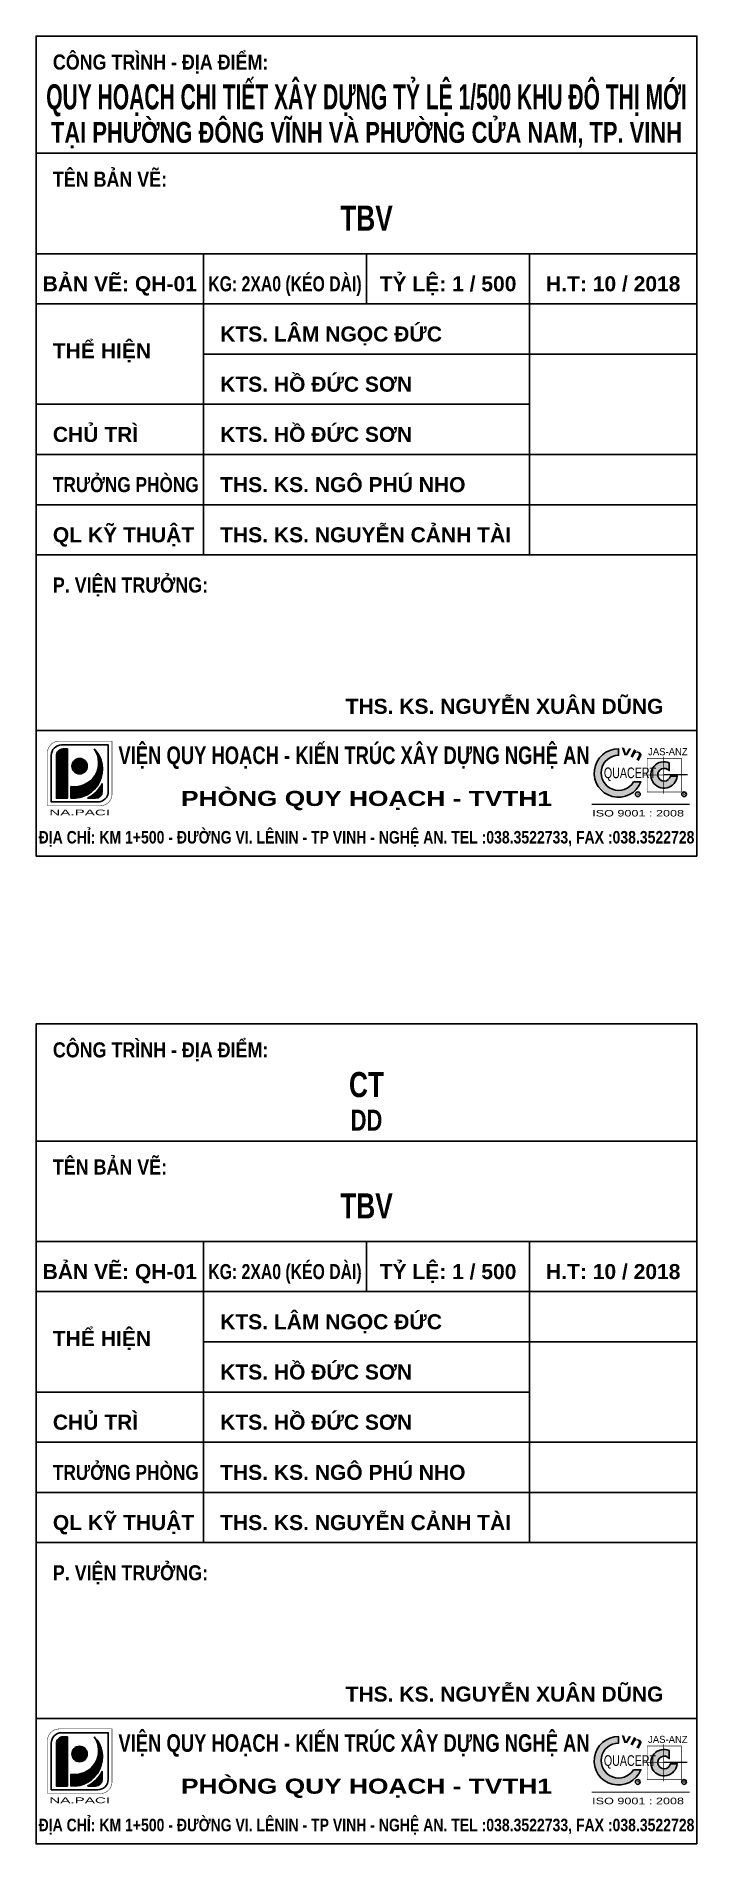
# Model space of a CAD drawing. Header units: metres. Extents: x 571235 to 573836, y 2065194 to 2068394.
# Drawn here: x 573536 to 573836, y 2066799 to 2067620 of the extents above; entities that cross this region are included whole.
import ezdxf
from ezdxf.enums import TextEntityAlignment as Align

# ---------------------------------------------------------------- set-up
doc = ezdxf.new("R2010")
doc.units = ezdxf.units.M
doc.linetypes.add('ACAD_ISO03W100', pattern=[30, 12, -18])
doc.layers.get('0').update_dxf_attribs({"linetype": 'CONTINUOUS'})
for name, color, linetype in [('Khung ban ve', 7, 'CONTINUOUS'), ('KTEN', 7, 'CONTINUOUS'), ('Logo', 7, 'CONTINUOUS')]:
    doc.layers.add(name, color=color, linetype=linetype)
doc.styles.add('ARIALB', font='VHARIALB.TTF', dxfattribs={"width": 0.75})
doc.styles.add('CHU HOA Day', font='VHARIAL.TTF')
doc.styles.add('Lg', font='VHSOUTH.TTF')
doc.styles.add('qucert', font='VHHELS.TTF')
pattern_1 = [(0, (211395.39255, -90336.13277), (1e-16, 0.22355646327), [])]
pattern_2 = [(0, (574248.85178, -244446.57486), (1e-16, 0.22355646), [])]

# ---------------------------------------------------------------- blocks, each defined once
blk = doc.blocks.new('Lo go VQH')
at = {"layer": 'Logo'}
h = blk.add_hatch(dxfattribs=at)
h.set_pattern_fill('ANSI31', color=96, scale=1.788452, angle=315, style=0)
h.set_pattern_definition(pattern_1)
edge = h.paths.add_edge_path()
edge.add_line((574263.21, -244278.49), (574264.28, -244278.49))
edge.add_line((574264.28, -244278.49), (574264.28, -244291.37))
edge.add_line((574264.28, -244291.37), (574261.42, -244291.37))
edge.add_line((574261.42, -244291.37), (574261.42, -244280.28))
edge.add_arc((574263.21, -244280.28), 1.79, 90, 180, ccw=False)
h = blk.add_hatch(dxfattribs=at)
h.set_pattern_fill('ANSI31', color=96, scale=1.788452, angle=315, style=0)
h.set_pattern_definition(pattern_1)
h.paths.add_polyline_path([(574271.3, -244278.49, -0.666687), (574265.18, -244288.3), (574265.18, -244291.37, 0.69372)])
h = blk.add_hatch(dxfattribs=at)
h.set_pattern_fill('ANSI31', color=1, scale=1.788452, angle=315, style=0)
h.set_pattern_definition(pattern_2)
edge = h.paths.add_edge_path()
edge.add_arc((574267.47, -244283), 2.01, 0, 360)
h = blk.add_hatch(dxfattribs=at)
h.set_pattern_fill('ANSI31', color=96, scale=1.788452, angle=315, style=0)
h.set_pattern_definition(pattern_2)
h.paths.add_polyline_path([(574269.53, -244291.37), (574271.62, -244291.37, 0.414214), (574273.41, -244289.58), (574273.41, -244287.49, -0.167127)])
for p, q in [((574265.18, -244291.37), (574265.18, -244288.3)), ((574273.41, -244287.49), (574273.41, -244289.58)), ((574269.53, -244291.37), (574271.62, -244291.37))]:
    blk.add_line(p, q, dxfattribs=at)
at = {"layer": 'Logo', "color": 8, "const_width": 0.119}
blk.add_lwpolyline([(574272.88, -244293.34), (574259.06, -244293.34), (574259.06, -244279.52, -0.414214), (574262.13, -244276.45), (574275.95, -244276.45), (574275.95, -244290.27, -0.414214)], format="xyb", close=True, dxfattribs=at)
at = {"layer": 'Logo'}
for points in [[(574272.24, -244292.35), (574260.05, -244292.35), (574260.05, -244280.16, -0.414214), (574262.76, -244277.45), (574274.95, -244277.45), (574274.95, -244289.64, -0.414214)], [(574263.21, -244278.49), (574264.28, -244278.49), (574264.28, -244291.37), (574261.42, -244291.37), (574261.42, -244280.28, -0.414214)]]:
    blk.add_lwpolyline(points, format="xyb", close=True, dxfattribs=at)
blk.add_circle((574267.47, -244283), 2.01, dxfattribs=at)
for centre, radius, start, end in [((574266.19, -244282.12), 6.26, 260.6525, 35.416), ((574265.83, -244283.78), 7.61, 265.0753, 44.0745), ((574265.83, -244283.78), 8.44, 296.002, 333.9538), ((574271.62, -244289.58), 1.79, 270, 0)]:
    blk.add_arc(centre, radius, start, end, dxfattribs=at)
at = {"layer": 'Logo', "color": 7, "linetype": 'Continuous', "style": 'CHU HOA Day', "width": 1.896357}
blk.add_text('na.paci', height=1.5, dxfattribs=at).set_placement((574259.55, -244295.86), (574275.44, -244295.86), align=Align.FIT)
blk = doc.blocks.new('Iso2')
for points in [[(22.9, 39.9), (22.9, 45.4, 1.897254), (41.8, 17.4), (35.6, 17.4, -1.704346)], [(72.5, 22.4), (66.8, 22.4, -4.571524), (65.8, 26.8), (65.8, 33.6, 3.106454)]]:
    blk.add_hatch(color=152).paths.add_polyline_path(points)
at = {"color": 152}
for points in [[(22.9, 45.4), (22.9, 39.9, 1.704346), (35.6, 17.4), (41.8, 17.4, -1.897254), (22.9, 45.4), (22.9, 39.9)], [(65.8, 33.6), (65.8, 26.8, 4.571524), (66.8, 22.4), (72.5, 22.4, -3.106454), (65.8, 33.6, 0.207194)]]:
    blk.add_lwpolyline(points, format="xyb", dxfattribs=at)
at = {"color": 130, "linetype": 'ACAD_ISO03W100', "ltscale": 0.0001, "const_width": 0.5}
blk.add_lwpolyline([(47.1, 9), (76, 9), (76, 37.4), (47.1, 37.4)], close=True, dxfattribs=at)
for points in [[(61.1, 38.7), (61.1, 7.5)], [(43.7, 23.3), (61.1, 23.3)]]:
    blk.add_lwpolyline(points, dxfattribs=at)
at = {"color": 32, "const_width": 1}
blk.add_lwpolyline([(61.1, 23.6), (81.2, 23.6)], dxfattribs=at)
at = {"color": 130, "const_width": 1}
blk.add_lwpolyline([(83, -1.6), (0.1, -1.6)], dxfattribs=at)
at = {"color": 152}
for centre in [(39.2, 7), (78.3, 7)]:
    blk.add_circle(centre, 1.99, dxfattribs=at)
at = {"color": 152, "style": 'qucert', "width": 0.75}
blk.add_text('quacert', height=9, dxfattribs=at).set_placement((10.5, 20.6))
at = {"style": 'Lg', "width": 1.45}
blk.add_text('iso 9001 : 2008 ', height=5.5, dxfattribs=at).set_placement((0.6, -11.8))
at = {"color": 152, "width": 6, "attachment_point": 1, "style": 'qucert'}
for s, insert, char_height, rotation in [('{\\f.VnBahamasB|b1|i0|c0|p34;\\W1.4;\\T1.35;v}', (25.7, 48.3), 8, 354.0977), ('{\\f.VnBahamasB|b1|i0|c0|p34;\\W1.4;n}', (36, 47.4), 9, 332.2217)]:
    blk.add_mtext(s, dxfattribs=dict(at, insert=insert, char_height=char_height, rotation=rotation))
at = {"color": 152, "attachment_point": 1, "style": 'qucert'}
for s, insert, char_height, width in [('\\pt12.6;jas-anz', (47.9, 46), 6, 28.865), ('\\pt12.6;{\\f.VnArialH|b1|i0|c0|p34;r}', (38.5, 8), 1.89, 1.603), ('\\pt12.6;{\\f.VnArialH|b1|i0|c0|p34;r}', (77.6, 8), 1.89, 1.603)]:
    blk.add_mtext(s, dxfattribs=dict(at, insert=insert, char_height=char_height, width=width))
blk = doc.blocks.new('khungten-EuS2')
at = {"color": 5}
blk.add_wipeout([(-79, 98), (0, 98), (0, 0), (-79, 0)], dxfattribs=at).dxf.layer = 'KTEN'
at = {"layer": 'KTEN'}
blk.add_lwpolyline([(0, 0), (-79, 0), (-79, 98), (0, 98)], close=True, dxfattribs=at)
at = {"layer": 'KTEN', "color": 32, "flags": 128}
for points in [[(-79, 84), (0, 84)], [(-79, 72), (0, 72)], [(-59, 72), (-59, 36)], [(-39.5, 72), (-39.5, 66)], [(-20, 72), (-20, 36)], [(-79, 66), (0, 66)], [(-59, 60), (0, 60)], [(-79, 54), (-20, 54)], [(-79, 48), (0, 48)], [(-79, 42), (0, 42)], [(-79, 36), (0, 36)], [(-79, 15), (0, 15)]]:
    blk.add_lwpolyline(points, dxfattribs=at)
at = {"layer": 'Khung ban ve'}
for name, p, xscale, yscale, zscale in [('Lo go VQH', (-262628.89, 111696.93), 0.4572000000625849, 0.4571999998297542, 0.4571999999939421), ('Iso2', (-12.6, 6.4), 0.1413914271397516, 0.1413914272561669, 0.1413914271104056)]:
    blk.add_blockref(name, p, dxfattribs=dict(at, xscale=xscale, yscale=yscale, zscale=zscale))
at = {"layer": 'Khung ban ve', "linetype": 'Continuous', "ltscale": 15, "style": 'ARIALB', "width": 0.75}
blk.add_text('viÖn quy ho¹ch - kiÕn tróc x©y dùng nghÖ an', height=2.1, dxfattribs=at).set_placement((-40.99, 11), align=Align.CENTER)
at = {"layer": 'Khung ban ve', "linetype": 'Continuous', "ltscale": 15, "style": 'ARIALB', "width": 1.25}
blk.add_text('phßng quy ho¹ch - tvth1', height=1.8, rotation=360, dxfattribs=at).set_placement((-39.5, 5.99), align=Align.CENTER)
at = {"layer": 'Khung ban ve', "color": 7, "linetype": 'Continuous', "ltscale": 15, "style": 'ARIALB', "width": 0.8}
blk.add_text('§Þa chØ: km 1+500 - ®\xadêng vi. lªnin - tp vinh - nghÖ an. Tel :038.3522733, Fax :038.3522728', height=1.5, dxfattribs=at).set_placement((-39.5, 1.5), align=Align.CENTER)
at = {"layer": 'KTEN', "style": 'ARIALB'}
for s, width, p in [('c«ng tr×nh - ®Þa ®iÓm:', 0.85, (-77, 94)), ('tªn b¶n vÏ:', 0.85, (-77, 80)), ('tr\xadëng phßng', 0.82, (-77, 43.5)), ('p. viÖn tr\xadëng:', 0.85, (-77, 31.5))]:
    blk.add_text(s, height=1.8, rotation=360, dxfattribs=dict(at, width=width)).set_placement(p)
for s, p in [('b¶n vÏ: Qh-01', (-69, 67.5)), ('tû lÖ: 1 / 500', (-29.75, 67.5)), ('h.t: 10 / 2018', (-10, 67.5))]:
    blk.add_text(s, height=1.8, rotation=360, dxfattribs=at).set_placement(p, align=Align.CENTER)
at = {"layer": 'KTEN', "style": 'ARIALB', "width": 0.75}
blk.add_text('KG: 2xa0 (kÐo dµi)', height=1.8, rotation=360, dxfattribs=at).set_placement((-49.25, 67.5), align=Align.CENTER)
at = {"layer": 'KTEN', "style": 'ARIALB'}
for s, p in [('KTS. l©m ngäc ®øc', (-57, 61.5)), ('thÓ hiÖn', (-77, 59.5)), ('kts. hå ®øc s¬n', (-57, 55.5)), ('chñ tr×', (-77, 49.5)), ('kts. hå ®øc s¬n', (-57, 49.5)), ('ths. KS. ng« phó nho', (-57, 43.5)), ('QL Kü THUËT', (-77, 37.5)), ('ths. KS. nguyÔn c¶nh tµi', (-57, 37.5)), ('ths. ks. nguyÔn xu©n dòng', (-42, 17))]:
    blk.add_text(s, height=1.8, rotation=360, dxfattribs=at).set_placement(p)
at = {"layer": 'KTEN', "color": 5, "style": 'ARIALB', "width": 0.75}
for tag, height, p in [('CT', 3, (-39.5, 89.25)), ('DD', 2.5, (-39.5, 85.25)), ('TBV', 3, (-39.5, 74.75))]:
    blk.add_attdef(tag, text='', height=height, dxfattribs=at).set_placement(p, align=Align.CENTER)

msp = doc.modelspace()

# ---------------------------------------------------------------- block references
at = {"layer": 'Khung ban ve'}
ref = msp.add_blockref('khungten-EuS2', (573836.1544, 2067247.4503), dxfattribs=dict(at, xscale=3.797468354459852, yscale=3.797468354925513, zscale=3.797468354496338))
ref.add_attrib('CT', 'quy ho¹ch chi tiÕt x©y dùng tû lÖ 1/500 khu ®« thÞ míi', dxfattribs={"layer": 'KTEN', "color": 5, "height": 11.392405, "style": 'ARIALB', "width": 0.6}).set_placement((573686.1544, 2067586.3744), align=Align.CENTER)
ref.add_attrib('DD', 't¹i ph\xadêng ®«ng vÜnh vµ ph\xadêng cöa nam, tp. vinh', dxfattribs={"layer": 'KTEN', "color": 5, "height": 9.493671, "style": 'ARIALB', "width": 0.75}).set_placement((573686.1544, 2067571.1845), align=Align.CENTER)
ref.add_attrib('TBV', 'tbv', dxfattribs={"layer": 'KTEN', "color": 5, "height": 11.39241, "style": 'ARIALB', "width": 0.75}).set_placement((573686.1544, 2067531.3111), align=Align.CENTER)

# ---------------------------------------------------------------- wipeouts: each hides what was drawn before it
at = {"color": 5}
msp.add_wipeout([(573536.1544, 2067171.2649), (573836.1544, 2067171.2649), (573836.1544, 2066799.113), (573536.1544, 2066799.113)], dxfattribs=at).dxf.layer = 'KTEN'

# ---------------------------------------------------------------- next in the draw order: linework, layer by layer
at = {"layer": 'KTEN'}
msp.add_lwpolyline([(573836.1544, 2066799.113), (573536.1544, 2066799.113), (573536.1544, 2067171.2649), (573836.1544, 2067171.2649)], close=True, dxfattribs=at)
at = {"layer": 'KTEN', "color": 32}
for points in [[(573536.1544, 2067118.1003), (573836.1544, 2067118.1003)], [(573536.1544, 2067072.5307), (573836.1544, 2067072.5307)], [(573612.1038, 2067072.5307), (573612.1038, 2066935.8219)], [(573686.1544, 2067072.5307), (573686.1544, 2067049.7459)], [(573760.205, 2067072.5307), (573760.205, 2066935.8219)], [(573536.1544, 2067049.7459), (573836.1544, 2067049.7459)], [(573612.1038, 2067026.9611), (573836.1544, 2067026.9611)], [(573536.1544, 2067004.1763), (573760.205, 2067004.1763)], [(573536.1544, 2066981.3915), (573836.1544, 2066981.3915)], [(573536.1544, 2066958.6067), (573836.1544, 2066958.6067)], [(573536.1544, 2066935.8219), (573836.1544, 2066935.8219)], [(573536.1544, 2066856.075), (573836.1544, 2066856.075)]]:
    msp.add_lwpolyline(points, dxfattribs=at)

# ---------------------------------------------------------------- next in the draw order: block references
at = {"layer": 'Khung ban ve'}
for name, p, xscale, yscale, zscale in [('Lo go VQH', (-423488.7501, 2490964.6614), 1.736202531896708, 1.736202531225442, 1.736202531652721), ('Iso2', (573788.2908, 2066823.4294), 0.5369294701551226, 0.5369294706630466, 0.5369294700488407)]:
    msp.add_blockref(name, p, dxfattribs=dict(at, xscale=xscale, yscale=yscale, zscale=zscale))

# ---------------------------------------------------------------- next in the draw order: texts
at = {"layer": 'Khung ban ve', "linetype": 'Continuous', "ltscale": 15, "style": 'ARIALB', "width": 0.75}
msp.add_text('viÖn quy ho¹ch - kiÕn tróc x©y dùng nghÖ an', height=7.974684, dxfattribs=at).set_placement((573680.4855, 2066840.8851), align=Align.CENTER)
at = {"layer": 'Khung ban ve', "linetype": 'Continuous', "ltscale": 15, "style": 'ARIALB', "oblique": 360, "width": 1.25}
msp.add_text('phßng quy ho¹ch - tvth1', height=6.835443, rotation=359.9999999, dxfattribs=at).set_placement((573686.1544, 2066821.8788), align=Align.CENTER)
at = {"layer": 'Khung ban ve', "color": 7, "linetype": 'Continuous', "ltscale": 15, "style": 'ARIALB', "width": 0.8}
msp.add_text('§Þa chØ: km 1+500 - ®\xadêng vi. lªnin - tp vinh - nghÖ an. Tel :038.3522733, Fax :038.3522728', height=5.696203, dxfattribs=at).set_placement((573686.1544, 2066804.8244), align=Align.CENTER)
at = {"layer": 'KTEN', "style": 'ARIALB'}
for s, oblique, width, p in [('c«ng tr×nh - ®Þa ®iÓm:', 360, 0.85, (573543.7493, 2067156.075)), ('tªn b¶n vÏ:', 360, 0.85, (573543.7493, 2067102.9105)), ('tr\xadëng phßng', 0, 0.82, (573543.7493, 2066964.3029)), ('p. viÖn tr\xadëng:', 360, 0.85, (573543.7493, 2066918.7332))]:
    msp.add_text(s, height=6.835443, rotation=359.9999999, dxfattribs=dict(at, oblique=oblique, width=width)).set_placement(p)
for s, p in [('b¶n vÏ: Qh-01', (573574.1291, 2067055.4421)), ('tû lÖ: 1 / 500', (573723.1797, 2067055.4421)), ('h.t: 10 / 2018', (573798.1797, 2067055.4421))]:
    msp.add_text(s, height=6.835443, rotation=359.9999999, dxfattribs=at).set_placement(p, align=Align.CENTER)
at = {"layer": 'KTEN', "style": 'ARIALB', "oblique": 0, "width": 0.75}
msp.add_text('KG: 2xa0 (kÐo dµi)', height=6.835443, rotation=359.9999999, dxfattribs=at).set_placement((573649.1291, 2067055.4421), align=Align.CENTER)
at = {"layer": 'KTEN', "style": 'ARIALB'}
for s, height, p in [('KTS. l©m ngäc ®øc', 6.835443, (573619.6987, 2067032.6573)), ('thÓ hiÖn', 6.83544, (573543.7493, 2067025.0624)), ('kts. hå ®øc s¬n', 6.835443, (573619.6987, 2067009.8725)), ('chñ tr×', 6.83544, (573543.7493, 2066987.0877)), ('kts. hå ®øc s¬n', 6.835443, (573619.6987, 2066987.0877)), ('ths. KS. ng« phó nho', 6.835443, (573619.6987, 2066964.3029)), ('QL Kü THUËT', 6.835443, (573543.7493, 2066941.5181)), ('ths. KS. nguyÔn c¶nh tµi', 6.835443, (573619.6987, 2066941.5181)), ('ths. ks. nguyÔn xu©n dòng', 6.835443, (573676.6607, 2066863.67))]:
    msp.add_text(s, height=height, rotation=359.9999999, dxfattribs=at).set_placement(p)
at = {"layer": 'KTEN', "color": 5, "style": 'ARIALB', "width": 0.75}
for tag, height, p in [('CT', 11.3924, (573686.1544, 2067138.037)), ('DD', 9.4937, (573686.1544, 2067122.8472)), ('TBV', 11.3924, (573686.1544, 2067082.9738))]:
    msp.add_attdef(tag, text='', height=height, dxfattribs=at).set_placement(p, align=Align.CENTER)

doc.saveas('drawing.dxf')
